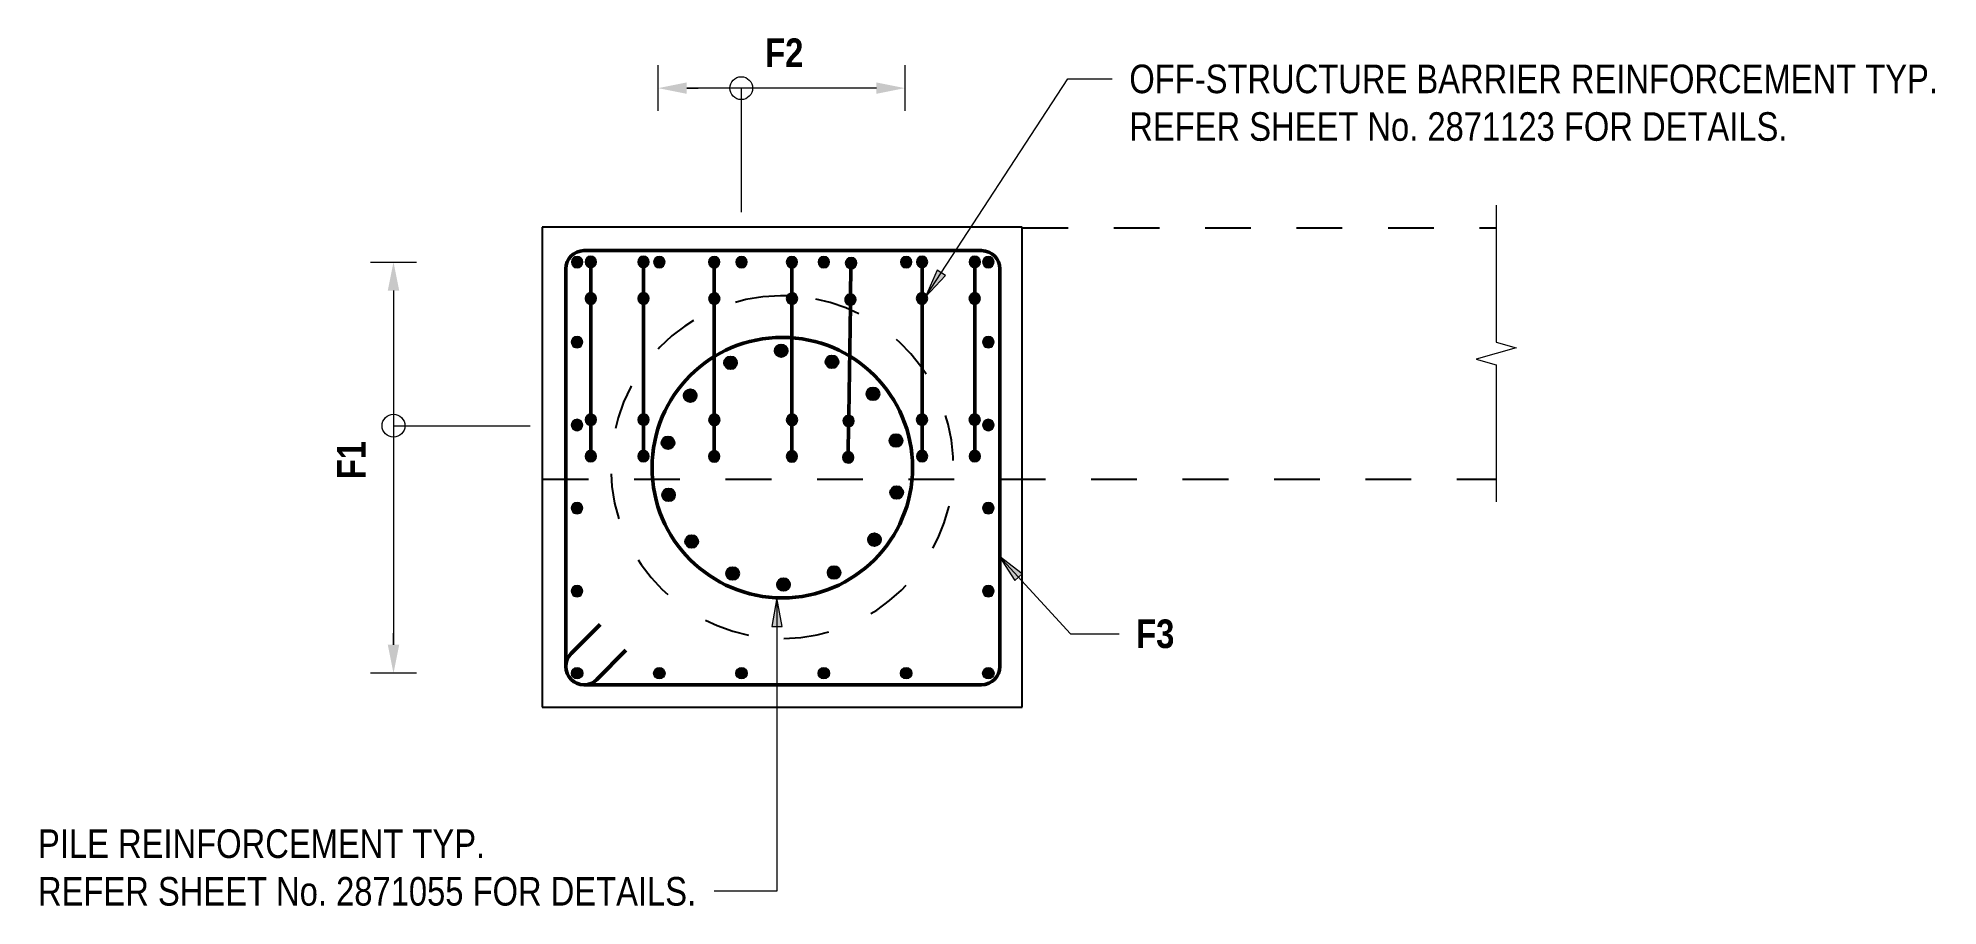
# Model space of a CAD drawing. Header units: metres. Extents: x 0 to 14, y 3 to 1738.
# Drawn here: x 5.252 to 9.41, y 1735.702 to 1737.602 of the extents above.
import ezdxf

# ---------------------------------------------------------------- set-up
doc = ezdxf.new("R2010")
doc.units = ezdxf.units.M
doc.linetypes.add('Hidden2_RSG', pattern=[0.0037, 0.0025, -0.0012])
doc.linetypes.add('JacobsDash', pattern=[0.0045, 0.003, -0.0015])
for name, color, linetype, lineweight in [('D-BDGE', 7, 'Continuous', 13), ('D-BDGE-FNDN-LINES-18-HID', 7, 'JacobsDash', 18), ('D-BDGE-FNDN-PILE-CAP', 7, 'Continuous', 50), ('D-BDGE-LINE', 7, 'Continuous', 9), ('D-ENHA-GEN-LINE', 7, 'Continuous', 9), ('D-ENHA-TEXT', 7, 'Continuous', 9)]:
    doc.layers.add(name, color=color, linetype=linetype, lineweight=lineweight)
doc.styles.add('Arial Narrow_3', font='ARIALN.TTF', dxfattribs={"height": 0.0625})
doc.styles.add('Arial Narrow_B', font='ARIALNB.TTF', dxfattribs={"height": 0.0625})

msp = doc.modelspace()

# ---------------------------------------------------------------- texts
at = {"layer": 'D-ENHA-TEXT', "char_height": 0.0625, "attachment_point": 1, "bg_fill": 3, "box_fill_scale": 1, "bg_fill_color": 256, "bg_fill_transparency": 0}
for s, insert, style in [('F2', (6.8435, 1737.6012), 'Arial Narrow_B'), ('OFF-STRUCTURE BARRIER REINFORCEMENT TYP.', (7.6403, 1737.5439), 'Arial Narrow_3'), ('REFER SHEET No. 2871123 FOR DETAILS.', (7.6403, 1737.4397), 'Arial Narrow_3'), ('F3', (7.6553, 1736.3296), 'Arial Narrow_B'), ('PILE REINFORCEMENT TYP.', (5.2523, 1735.8701), 'Arial Narrow_3'), ('REFER SHEET No. 2871055 FOR DETAILS.', (5.2523, 1735.7659), 'Arial Narrow_3')]:
    msp.add_mtext(s, dxfattribs=dict(at, insert=insert, style=style))
at = {"layer": 'D-ENHA-TEXT', "insert": (5.9066, 1736.6366), "char_height": 0.0625, "attachment_point": 1, "rotation": 90, "style": 'Arial Narrow_B', "bg_fill": 3, "box_fill_scale": 1, "bg_fill_color": 256, "bg_fill_transparency": 0}
msp.add_mtext('F1', dxfattribs=at)

# ---------------------------------------------------------------- blocks, each defined once
blk = doc.blocks.new('SC_DET_BREAK LINE - Std Break-6333926-DRG-2871085 - SECTION 1')
at = {"layer": 'D-BDGE-LINE', "color": 252, "lineweight": 13, "true_color": 0x888888}
for p, q in [((415.1693, 1737.2366), (415.1693, 1736.9367)), ((415.2131, 1736.9242), (415.1256, 1736.8992)), ((415.1693, 1736.9367), (415.2131, 1736.9242)), ((415.1256, 1736.8992), (415.1693, 1736.8867)), ((415.1693, 1736.8867), (415.1693, 1736.5868))]:
    blk.add_line(p, q, dxfattribs=at)
blk = doc.blocks.new('Repeating Detail - Reo Dot_Scale 25_Section-1695670-DRG-2871085 - SECTION 1')
at = {"layer": 'D-BDGE-LINE'}
for points in [[(413.1581, 1737.0992), (413.1614, 1737.0997), (413.1644, 1737.1009), (413.167, 1737.1029), (413.169, 1737.1055), (413.1702, 1737.1085), (413.1706, 1737.1117), (413.1702, 1737.115), (413.169, 1737.118), (413.167, 1737.1206), (413.1644, 1737.1226), (413.1614, 1737.1238), (413.1581, 1737.1242), (413.1549, 1737.1238), (413.1519, 1737.1226), (413.1493, 1737.1206), (413.1473, 1737.118), (413.1461, 1737.115), (413.1456, 1737.1117), (413.1461, 1737.1085), (413.1473, 1737.1055), (413.1493, 1737.1029), (413.1519, 1737.1009), (413.1549, 1737.0997)], [(413.3381, 1737.0992), (413.3414, 1737.0997), (413.3444, 1737.1009), (413.347, 1737.1029), (413.349, 1737.1055), (413.3502, 1737.1085), (413.3506, 1737.1117), (413.3502, 1737.115), (413.349, 1737.118), (413.347, 1737.1206), (413.3444, 1737.1226), (413.3414, 1737.1238), (413.3381, 1737.1242), (413.3349, 1737.1238), (413.3319, 1737.1226), (413.3293, 1737.1206), (413.3273, 1737.118), (413.3261, 1737.115), (413.3256, 1737.1117), (413.3261, 1737.1085), (413.3273, 1737.1055), (413.3293, 1737.1029), (413.3319, 1737.1009), (413.3349, 1737.0997)], [(413.5181, 1737.0992), (413.5214, 1737.0997), (413.5244, 1737.1009), (413.527, 1737.1029), (413.529, 1737.1055), (413.5302, 1737.1085), (413.5306, 1737.1117), (413.5302, 1737.115), (413.529, 1737.118), (413.527, 1737.1206), (413.5244, 1737.1226), (413.5214, 1737.1238), (413.5181, 1737.1242), (413.5149, 1737.1238), (413.5119, 1737.1226), (413.5093, 1737.1206), (413.5073, 1737.118), (413.5061, 1737.115), (413.5056, 1737.1117), (413.5061, 1737.1085), (413.5073, 1737.1055), (413.5093, 1737.1029), (413.5119, 1737.1009), (413.5149, 1737.0997)], [(413.6981, 1737.0992), (413.7014, 1737.0997), (413.7044, 1737.1009), (413.707, 1737.1029), (413.709, 1737.1055), (413.7102, 1737.1085), (413.7106, 1737.1117), (413.7102, 1737.115), (413.709, 1737.118), (413.707, 1737.1206), (413.7044, 1737.1226), (413.7014, 1737.1238), (413.6981, 1737.1242), (413.6949, 1737.1238), (413.6919, 1737.1226), (413.6893, 1737.1206), (413.6873, 1737.118), (413.6861, 1737.115), (413.6856, 1737.1117), (413.6861, 1737.1085), (413.6873, 1737.1055), (413.6893, 1737.1029), (413.6919, 1737.1009), (413.6949, 1737.0997)], [(413.8781, 1737.0992), (413.8814, 1737.0997), (413.8844, 1737.1009), (413.887, 1737.1029), (413.889, 1737.1055), (413.8902, 1737.1085), (413.8906, 1737.1117), (413.8902, 1737.115), (413.889, 1737.118), (413.887, 1737.1206), (413.8844, 1737.1226), (413.8814, 1737.1238), (413.8781, 1737.1242), (413.8749, 1737.1238), (413.8719, 1737.1226), (413.8693, 1737.1206), (413.8673, 1737.118), (413.8661, 1737.115), (413.8656, 1737.1117), (413.8661, 1737.1085), (413.8673, 1737.1055), (413.8693, 1737.1029), (413.8719, 1737.1009), (413.8749, 1737.0997)], [(414.0581, 1737.0992), (414.0614, 1737.0997), (414.0644, 1737.1009), (414.067, 1737.1029), (414.069, 1737.1055), (414.0702, 1737.1085), (414.0706, 1737.1117), (414.0702, 1737.115), (414.069, 1737.118), (414.067, 1737.1206), (414.0644, 1737.1226), (414.0614, 1737.1238), (414.0581, 1737.1242), (414.0549, 1737.1238), (414.0519, 1737.1226), (414.0493, 1737.1206), (414.0473, 1737.118), (414.0461, 1737.115), (414.0456, 1737.1117), (414.0461, 1737.1085), (414.0473, 1737.1055), (414.0493, 1737.1029), (414.0519, 1737.1009), (414.0549, 1737.0997)]]:
    blk.add_hatch(color=256, dxfattribs=at).paths.add_polyline_path(points)
for centre, start, end in [((413.1581, 1737.1117), 90, 270), ((413.1581, 1737.1117), 270, 90), ((413.3381, 1737.1117), 90, 270), ((413.3381, 1737.1117), 270, 90), ((413.5181, 1737.1117), 90, 270), ((413.5181, 1737.1117), 270, 90), ((413.6981, 1737.1117), 90, 270), ((413.6981, 1737.1117), 270, 90), ((413.8781, 1737.1117), 90, 270), ((413.8781, 1737.1117), 270, 90), ((414.0581, 1737.1117), 90, 270), ((414.0581, 1737.1117), 270, 90)]:
    blk.add_arc(centre, 0.0125, start, end, dxfattribs=at)
blk = doc.blocks.new('Repeating Detail - Reo Dot_Scale 25_Section-V3-DRG-2871085 - SECTION 1')
at = {"layer": 'D-BDGE-LINE'}
h = blk.add_hatch(color=256, dxfattribs=at)
h.paths.add_polyline_path([(413.17, 1736.9335), (413.17, 1736.9335), (413.1692, 1736.9321)])
h.paths.add_polyline_path([(413.158, 1736.9242), (413.1612, 1736.9247), (413.1642, 1736.9259), (413.1668, 1736.9279), (413.1688, 1736.9305), (413.17, 1736.9335), (413.1705, 1736.9367), (413.17, 1736.94), (413.1688, 1736.943), (413.1668, 1736.9456), (413.1642, 1736.9476), (413.1612, 1736.9488), (413.158, 1736.9492), (413.1547, 1736.9488), (413.1517, 1736.9476), (413.1491, 1736.9456), (413.1471, 1736.943), (413.1459, 1736.94), (413.1455, 1736.9367), (413.1459, 1736.9335), (413.1471, 1736.9305), (413.1491, 1736.9279), (413.1517, 1736.9259), (413.1547, 1736.9247), (413.158, 1736.9242)])
h = blk.add_hatch(color=256, dxfattribs=at)
h.paths.add_polyline_path([(413.17, 1736.7518), (413.17, 1736.7518), (413.1692, 1736.7504)])
h.paths.add_polyline_path([(413.158, 1736.7426), (413.1612, 1736.743), (413.1642, 1736.7442), (413.1668, 1736.7462), (413.1688, 1736.7488), (413.17, 1736.7518), (413.1705, 1736.7551), (413.17, 1736.7583), (413.1688, 1736.7613), (413.1668, 1736.7639), (413.1642, 1736.7659), (413.1612, 1736.7671), (413.158, 1736.7676), (413.1547, 1736.7671), (413.1517, 1736.7659), (413.1491, 1736.7639), (413.1471, 1736.7613), (413.1459, 1736.7583), (413.1459, 1736.7583), (413.1455, 1736.7551), (413.1459, 1736.7518), (413.1471, 1736.7488), (413.1491, 1736.7462), (413.1517, 1736.7442), (413.1547, 1736.743), (413.158, 1736.7426)])
h = blk.add_hatch(color=256, dxfattribs=at)
h.paths.add_polyline_path([(413.17, 1736.5702), (413.17, 1736.5702), (413.1692, 1736.5687)])
h.paths.add_polyline_path([(413.158, 1736.5609), (413.1612, 1736.5613), (413.1642, 1736.5626), (413.1668, 1736.5646), (413.1688, 1736.5671), (413.17, 1736.5702), (413.1705, 1736.5734), (413.17, 1736.5766), (413.1688, 1736.5796), (413.1668, 1736.5822), (413.1642, 1736.5842), (413.1612, 1736.5855), (413.158, 1736.5859), (413.1547, 1736.5855), (413.1517, 1736.5842), (413.1491, 1736.5822), (413.1471, 1736.5796), (413.1459, 1736.5766), (413.1455, 1736.5734), (413.1459, 1736.5702), (413.1471, 1736.5671), (413.1491, 1736.5646), (413.1517, 1736.5626), (413.1547, 1736.5613), (413.158, 1736.5609)])
h = blk.add_hatch(color=256, dxfattribs=at)
h.paths.add_polyline_path([(413.1701, 1736.3885), (413.1701, 1736.3885), (413.1692, 1736.3871)])
h.paths.add_polyline_path([(413.158, 1736.3792), (413.1612, 1736.3797), (413.1642, 1736.3809), (413.1668, 1736.3829), (413.1688, 1736.3855), (413.1701, 1736.3885), (413.1705, 1736.3917), (413.1701, 1736.395), (413.1688, 1736.398), (413.1668, 1736.4006), (413.1642, 1736.4026), (413.1612, 1736.4038), (413.158, 1736.4042), (413.1547, 1736.4038), (413.1517, 1736.4026), (413.1491, 1736.4006), (413.1472, 1736.398), (413.1459, 1736.395), (413.1455, 1736.3917), (413.1459, 1736.3885), (413.1472, 1736.3855), (413.1491, 1736.3829), (413.1517, 1736.3809), (413.1547, 1736.3797), (413.158, 1736.3792)])
for centre, start, end in [((413.158, 1736.9367), 0.0027, 180.0027), ((413.158, 1736.9367), 180.0027, 0.0027), ((413.158, 1736.7551), 0.0027, 180.0027), ((413.158, 1736.7551), 180.0027, 0.0027), ((413.158, 1736.5734), 0.0027, 180.0027), ((413.158, 1736.5734), 180.0027, 0.0027), ((413.158, 1736.3917), 0.0027, 180.0027), ((413.158, 1736.3917), 180.0027, 0.0027)]:
    blk.add_arc(centre, 0.0125, start, end, dxfattribs=at)
blk = doc.blocks.new('Repeating Detail - Reo Dot_Scale 25_Section-V4-DRG-2871085 - SECTION 1')
at = {"layer": 'D-BDGE-LINE'}
h = blk.add_hatch(color=256, dxfattribs=at)
h.paths.add_polyline_path([(414.07, 1736.9335), (414.07, 1736.9335), (414.0692, 1736.9321)])
h.paths.add_polyline_path([(414.058, 1736.9242), (414.0612, 1736.9247), (414.0642, 1736.9259), (414.0668, 1736.9279), (414.0688, 1736.9305), (414.07, 1736.9335), (414.0705, 1736.9367), (414.07, 1736.94), (414.0688, 1736.943), (414.0668, 1736.9456), (414.0642, 1736.9476), (414.0612, 1736.9488), (414.058, 1736.9492), (414.0547, 1736.9488), (414.0517, 1736.9476), (414.0491, 1736.9456), (414.0471, 1736.943), (414.0459, 1736.94), (414.0455, 1736.9367), (414.0459, 1736.9335), (414.0471, 1736.9305), (414.0491, 1736.9279), (414.0517, 1736.9259), (414.0547, 1736.9247), (414.058, 1736.9242)])
h = blk.add_hatch(color=256, dxfattribs=at)
h.paths.add_polyline_path([(414.07, 1736.7518), (414.07, 1736.7518), (414.0692, 1736.7504)])
h.paths.add_polyline_path([(414.058, 1736.7426), (414.0612, 1736.743), (414.0642, 1736.7442), (414.0668, 1736.7462), (414.0688, 1736.7488), (414.07, 1736.7518), (414.0705, 1736.7551), (414.07, 1736.7583), (414.0688, 1736.7613), (414.0668, 1736.7639), (414.0642, 1736.7659), (414.0612, 1736.7671), (414.058, 1736.7676), (414.0547, 1736.7671), (414.0517, 1736.7659), (414.0491, 1736.7639), (414.0471, 1736.7613), (414.0459, 1736.7583), (414.0455, 1736.7551), (414.0459, 1736.7518), (414.0471, 1736.7488), (414.0491, 1736.7462), (414.0517, 1736.7442), (414.0547, 1736.743), (414.058, 1736.7426)])
h = blk.add_hatch(color=256, dxfattribs=at)
h.paths.add_polyline_path([(414.07, 1736.5702), (414.07, 1736.5702), (414.0692, 1736.5687)])
h.paths.add_polyline_path([(414.058, 1736.5609), (414.0612, 1736.5613), (414.0642, 1736.5626), (414.0668, 1736.5646), (414.0688, 1736.5671), (414.07, 1736.5702), (414.0705, 1736.5734), (414.07, 1736.5766), (414.0688, 1736.5796), (414.0668, 1736.5822), (414.0642, 1736.5842), (414.0612, 1736.5855), (414.058, 1736.5859), (414.0547, 1736.5855), (414.0517, 1736.5842), (414.0491, 1736.5822), (414.0471, 1736.5796), (414.0459, 1736.5766), (414.0456, 1736.5723), (414.0459, 1736.5702), (414.0471, 1736.5671), (414.0491, 1736.5646), (414.0517, 1736.5626), (414.0547, 1736.5613), (414.058, 1736.5609)])
h = blk.add_hatch(color=256, dxfattribs=at)
h.paths.add_polyline_path([(414.0701, 1736.3885), (414.0701, 1736.3885), (414.0692, 1736.3871)])
h.paths.add_polyline_path([(414.058, 1736.3792), (414.0612, 1736.3797), (414.0642, 1736.3809), (414.0668, 1736.3829), (414.0688, 1736.3855), (414.0701, 1736.3885), (414.0705, 1736.3917), (414.0701, 1736.395), (414.0688, 1736.398), (414.0668, 1736.4006), (414.0642, 1736.4026), (414.0612, 1736.4038), (414.058, 1736.4042), (414.0547, 1736.4038), (414.0517, 1736.4026), (414.0491, 1736.4006), (414.0472, 1736.398), (414.0459, 1736.395), (414.0456, 1736.3907), (414.0459, 1736.3885), (414.0472, 1736.3855), (414.0491, 1736.3829), (414.0517, 1736.3809), (414.0547, 1736.3797), (414.058, 1736.3792)])
for centre, start, end in [((414.058, 1736.9367), 0.0027, 180.0027), ((414.058, 1736.9367), 180.0027, 0.0027), ((414.058, 1736.7551), 0.0027, 180.0027), ((414.058, 1736.7551), 180.0027, 0.0027), ((414.058, 1736.5734), 0.0027, 180.0027), ((414.058, 1736.5734), 180.0027, 0.0027), ((414.058, 1736.3917), 0.0027, 180.0027), ((414.058, 1736.3917), 180.0027, 0.0027)]:
    blk.add_arc(centre, 0.0125, start, end, dxfattribs=at)
blk = doc.blocks.new('CS_DET_Rebar Combined - Multiple Bar-6304089-DRG-2871085 - SECTION 1')
at = {"layer": 'D-BDGE-LINE', "true_color": 0xc7c7c7}
for points in [[(413.3033, 1737.0996), (413.3065, 1737.1), (413.3096, 1737.1013), (413.3121, 1737.1033), (413.3144, 1737.1064), (413.3154, 1737.1089), (413.3158, 1737.1121), (413.3154, 1737.1153), (413.3136, 1737.1191), (413.3121, 1737.1209), (413.3096, 1737.1229), (413.3065, 1737.1242), (413.3033, 1737.1246), (413.2992, 1737.1238), (413.2971, 1737.1229), (413.2942, 1737.1206), (413.2925, 1737.1183), (413.2912, 1737.1153), (413.2908, 1737.1121), (413.2912, 1737.1089), (413.2925, 1737.1058), (413.2945, 1737.1033), (413.2971, 1737.1013), (413.3001, 1737.1)], [(413.3033, 1736.6743), (413.3065, 1736.6747), (413.3096, 1736.676), (413.3121, 1736.678), (413.3141, 1736.6806), (413.3154, 1736.6836), (413.3158, 1736.6868), (413.3154, 1736.69), (413.3141, 1736.6931), (413.3121, 1736.6956), (413.3096, 1736.6976), (413.3065, 1736.6989), (413.3033, 1736.6993), (413.3001, 1736.6989), (413.2971, 1736.6976), (413.2945, 1736.6956), (413.2925, 1736.6931), (413.2912, 1736.69), (413.2908, 1736.6868), (413.2912, 1736.6836), (413.2925, 1736.6806), (413.2945, 1736.678), (413.2971, 1736.676), (413.3001, 1736.6747)]]:
    blk.add_hatch(color=9, dxfattribs=at).paths.add_polyline_path(points)
at = {"layer": 'D-BDGE-LINE', "color": 252, "lineweight": 50, "true_color": 0x888888}
for p, q in [((413.3033, 1737.0996), (413.3033, 1737.0446)), ((413.3033, 1737.0197), (413.3033, 1736.7793)), ((413.3033, 1736.7543), (413.3033, 1736.6993))]:
    blk.add_line(p, q, dxfattribs=at)
at = {"layer": 'D-BDGE-LINE', "color": 252, "true_color": 0x888888}
for centre, start, end in [((413.3033, 1737.1121), 90, 270), ((413.3033, 1737.1121), 270, 90), ((413.3033, 1736.6868), 90, 270), ((413.3033, 1736.6868), 270, 90)]:
    blk.add_arc(centre, 0.0125, start, end, dxfattribs=at)
blk = doc.blocks.new('Repeating Detail - Reo Dot_Scale 25_Section-V5-DRG-2871085 - SECTION 1')
at = {"layer": 'D-BDGE-LINE', "true_color": 0xc7c7c7}
blk.add_hatch(color=9, dxfattribs=at).paths.add_polyline_path([(413.3035, 1737.0196), (413.3068, 1737.0201), (413.3098, 1737.0213), (413.3124, 1737.0234), (413.3143, 1737.026), (413.3155, 1737.029), (413.316, 1737.0322), (413.3155, 1737.0355), (413.3142, 1737.0385), (413.3122, 1737.041), (413.3096, 1737.043), (413.3066, 1737.0442), (413.3034, 1737.0446), (413.3001, 1737.0442), (413.2971, 1737.0429), (413.2945, 1737.0409), (413.2926, 1737.0383), (413.2914, 1737.0353), (413.291, 1737.0316), (413.2914, 1737.0288), (413.2927, 1737.0258), (413.2947, 1737.0232), (413.2973, 1737.0213), (413.3003, 1737.02)])
at = {"layer": 'D-BDGE-LINE', "color": 252, "true_color": 0x888888}
for start, end in [(90.4275, 270.4275), (270.4275, 90.4275)]:
    blk.add_arc((413.3035, 1737.0321), 0.0125, start, end, dxfattribs=at)
blk = doc.blocks.new('Repeating Detail - Reo Dot_Scale 25_Section-V6-DRG-2871085 - SECTION 1')
at = {"layer": 'D-BDGE-LINE', "true_color": 0xc7c7c7}
blk.add_hatch(color=9, dxfattribs=at).paths.add_polyline_path([(413.3035, 1736.7543), (413.3068, 1736.7548), (413.3098, 1736.756), (413.3124, 1736.758), (413.3144, 1736.7608), (413.3155, 1736.7637), (413.316, 1736.7669), (413.3155, 1736.7701), (413.3142, 1736.7731), (413.3122, 1736.7757), (413.3096, 1736.7777), (413.3066, 1736.7789), (413.3034, 1736.7793), (413.3001, 1736.7789), (413.2971, 1736.7776), (413.2945, 1736.7756), (413.2926, 1736.773), (413.2913, 1736.7694), (413.291, 1736.7667), (413.2914, 1736.7635), (413.2927, 1736.7605), (413.2947, 1736.7579), (413.2973, 1736.7559), (413.3003, 1736.7547)])
at = {"layer": 'D-BDGE-LINE', "color": 252, "true_color": 0x888888}
for start, end in [(90.4275, 270.4275), (270.4275, 90.4275)]:
    blk.add_arc((413.3035, 1736.7668), 0.0125, start, end, dxfattribs=at)
blk = doc.blocks.new('CS_DET_Rebar Combined - Multiple Bar-V7-DRG-2871085 - SECTION 1')
at = {"layer": 'D-BDGE-LINE', "true_color": 0xc7c7c7}
for points in [[(413.188, 1737.0996), (413.1912, 1737.1), (413.1942, 1737.1013), (413.1968, 1737.1033), (413.1988, 1737.1059), (413.2, 1737.1089), (413.2005, 1737.1121), (413.2, 1737.1153), (413.1982, 1737.1191), (413.1968, 1737.1209), (413.1942, 1737.1229), (413.1912, 1737.1242), (413.188, 1737.1246), (413.1838, 1737.1238), (413.1817, 1737.1229), (413.1788, 1737.1206), (413.177, 1737.118), (413.1758, 1737.1147), (413.1755, 1737.1117), (413.1759, 1737.1089), (413.1771, 1737.1059), (413.1791, 1737.1033), (413.1817, 1737.1013), (413.1847, 1737.1)], [(413.188, 1736.6743), (413.1912, 1736.6747), (413.1942, 1736.676), (413.1968, 1736.678), (413.1988, 1736.6806), (413.2, 1736.6836), (413.2005, 1736.6868), (413.2, 1736.69), (413.1988, 1736.6931), (413.1968, 1736.6957), (413.1942, 1736.6976), (413.1912, 1736.6989), (413.188, 1736.6993), (413.1847, 1736.6989), (413.1814, 1736.6974), (413.1791, 1736.6957), (413.1771, 1736.6931), (413.1759, 1736.69), (413.1755, 1736.6868), (413.1759, 1736.6836), (413.1771, 1736.6806), (413.1791, 1736.678), (413.1817, 1736.676), (413.1847, 1736.6747)]]:
    blk.add_hatch(color=9, dxfattribs=at).paths.add_polyline_path(points)
at = {"layer": 'D-BDGE-LINE', "color": 252, "lineweight": 50, "true_color": 0x888888}
for p, q in [((413.188, 1737.0996), (413.188, 1737.0446)), ((413.188, 1737.0197), (413.188, 1736.7793)), ((413.188, 1736.7543), (413.188, 1736.6993))]:
    blk.add_line(p, q, dxfattribs=at)
at = {"layer": 'D-BDGE-LINE', "color": 252, "true_color": 0x888888}
for centre, start, end in [((413.188, 1737.1121), 90, 270), ((413.188, 1737.1121), 270, 90), ((413.188, 1736.6868), 90, 270), ((413.188, 1736.6868), 270, 90)]:
    blk.add_arc(centre, 0.0125, start, end, dxfattribs=at)
blk = doc.blocks.new('Repeating Detail - Reo Dot_Scale 25_Section-V8-DRG-2871085 - SECTION 1')
at = {"layer": 'D-BDGE-LINE', "true_color": 0xc7c7c7}
blk.add_hatch(color=9, dxfattribs=at).paths.add_polyline_path([(413.1882, 1737.0196), (413.1914, 1737.0201), (413.1944, 1737.0214), (413.197, 1737.0234), (413.199, 1737.026), (413.2002, 1737.029), (413.2005, 1737.0332), (413.2, 1737.0357), (413.1988, 1737.0386), (413.1969, 1737.041), (413.1943, 1737.043), (413.1912, 1737.0442), (413.188, 1737.0446), (413.1847, 1737.0442), (413.1814, 1737.0427), (413.1792, 1737.0409), (413.1772, 1737.0383), (413.176, 1737.0353), (413.1756, 1737.0316), (413.176, 1737.0288), (413.1773, 1737.0258), (413.1793, 1737.0232), (413.1819, 1737.0213), (413.1849, 1737.02), (413.1872, 1737.0198)])
at = {"layer": 'D-BDGE-LINE', "color": 252, "true_color": 0x888888}
for start, end in [(90.4275, 270.4275), (270.4275, 90.4275)]:
    blk.add_arc((413.1881, 1737.0321), 0.0125, start, end, dxfattribs=at)
blk = doc.blocks.new('Repeating Detail - Reo Dot_Scale 25_Section-V9-DRG-2871085 - SECTION 1')
at = {"layer": 'D-BDGE-LINE', "true_color": 0xc7c7c7}
blk.add_hatch(color=9, dxfattribs=at).paths.add_polyline_path([(413.1882, 1736.7543), (413.1914, 1736.7548), (413.1944, 1736.756), (413.197, 1736.758), (413.199, 1736.7606), (413.2002, 1736.7637), (413.2006, 1736.7669), (413.2001, 1736.7701), (413.1989, 1736.7731), (413.1969, 1736.7757), (413.1943, 1736.7777), (413.1912, 1736.7789), (413.188, 1736.7793), (413.1848, 1736.7789), (413.1818, 1736.7776), (413.1792, 1736.7756), (413.1772, 1736.773), (413.1759, 1736.7694), (413.1757, 1736.7659), (413.176, 1736.7635), (413.1773, 1736.7605), (413.1793, 1736.7579), (413.1819, 1736.7559), (413.1849, 1736.7547)])
at = {"layer": 'D-BDGE-LINE', "color": 252, "true_color": 0x888888}
for start, end in [(90.4275, 270.4275), (270.4275, 90.4275)]:
    blk.add_arc((413.1881, 1736.7668), 0.0125, start, end, dxfattribs=at)
blk = doc.blocks.new('CS_DET_Rebar Combined - Multiple Bar-6304975-DRG-2871085 - SECTION 1')
at = {"layer": 'D-BDGE-LINE', "true_color": 0xc7c7c7}
for points in [[(414.0283, 1737.0996), (414.0316, 1737.1), (414.0346, 1737.1013), (414.0372, 1737.1033), (414.0391, 1737.1059), (414.0404, 1737.1089), (414.0408, 1737.1121), (414.0404, 1737.1153), (414.0386, 1737.1191), (414.0372, 1737.1209), (414.0346, 1737.1229), (414.0316, 1737.1242), (414.0283, 1737.1246), (414.0242, 1737.1238), (414.0221, 1737.1229), (414.0192, 1737.1206), (414.0175, 1737.1184), (414.0162, 1737.1153), (414.0158, 1737.1121), (414.0162, 1737.1089), (414.0175, 1737.1059), (414.0195, 1737.1033), (414.0221, 1737.1013), (414.0251, 1737.1)], [(414.0283, 1736.6743), (414.0316, 1736.6747), (414.0346, 1736.676), (414.0372, 1736.678), (414.0391, 1736.6806), (414.0404, 1736.6836), (414.0408, 1736.6868), (414.0404, 1736.69), (414.0391, 1736.6931), (414.0372, 1736.6957), (414.0346, 1736.6976), (414.0316, 1736.6989), (414.0283, 1736.6993), (414.0251, 1736.6989), (414.0221, 1736.6976), (414.0195, 1736.6957), (414.0175, 1736.6931), (414.0162, 1736.69), (414.0158, 1736.6868), (414.0162, 1736.6836), (414.0175, 1736.6806), (414.0195, 1736.678), (414.0221, 1736.676), (414.0251, 1736.6747)]]:
    blk.add_hatch(color=9, dxfattribs=at).paths.add_polyline_path(points)
at = {"layer": 'D-BDGE-LINE', "color": 252, "lineweight": 50, "true_color": 0x888888}
for p, q in [((414.0283, 1737.0996), (414.0283, 1737.0446)), ((414.0283, 1737.0197), (414.0283, 1736.7793)), ((414.0283, 1736.7543), (414.0283, 1736.6993))]:
    blk.add_line(p, q, dxfattribs=at)
at = {"layer": 'D-BDGE-LINE', "color": 252, "true_color": 0x888888}
for centre, start, end in [((414.0283, 1737.1121), 90, 270), ((414.0283, 1737.1121), 270, 90), ((414.0283, 1736.6868), 90, 270), ((414.0283, 1736.6868), 270, 90)]:
    blk.add_arc(centre, 0.0125, start, end, dxfattribs=at)
blk = doc.blocks.new('Repeating Detail - Reo Dot_Scale 25_Section-V10-DRG-2871085 - SECTION 1')
at = {"layer": 'D-BDGE-LINE', "true_color": 0xc7c7c7}
blk.add_hatch(color=9, dxfattribs=at).paths.add_polyline_path([(414.0281, 1737.0196), (414.0313, 1737.02), (414.0344, 1737.0213), (414.037, 1737.0232), (414.039, 1737.0258), (414.0402, 1737.0288), (414.0407, 1737.032), (414.0403, 1737.0353), (414.0391, 1737.0383), (414.0371, 1737.0409), (414.0345, 1737.0429), (414.0312, 1737.0442), (414.0283, 1737.0446), (414.0249, 1737.0442), (414.022, 1737.043), (414.0194, 1737.041), (414.0174, 1737.0385), (414.0161, 1737.0355), (414.0158, 1737.0316), (414.0161, 1737.029), (414.0174, 1737.0258), (414.0194, 1737.0233), (414.0221, 1737.0213), (414.0252, 1737.02)])
at = {"layer": 'D-BDGE-LINE', "color": 252, "true_color": 0x888888}
for start, end in [(89.5725, 269.5725), (269.5725, 89.5725)]:
    blk.add_arc((414.0282, 1737.0321), 0.0125, start, end, dxfattribs=at)
blk = doc.blocks.new('Repeating Detail - Reo Dot_Scale 25_Section-V11-DRG-2871085 - SECTION 1')
at = {"layer": 'D-BDGE-LINE', "true_color": 0xc7c7c7}
blk.add_hatch(color=9, dxfattribs=at).paths.add_polyline_path([(414.0281, 1736.7543), (414.0313, 1736.7547), (414.0344, 1736.7559), (414.0373, 1736.7583), (414.0391, 1736.7607), (414.0402, 1736.7635), (414.0407, 1736.7667), (414.0403, 1736.77), (414.0391, 1736.773), (414.0371, 1736.7756), (414.0345, 1736.7776), (414.0312, 1736.7789), (414.0283, 1736.7793), (414.0249, 1736.7789), (414.022, 1736.7777), (414.0194, 1736.7757), (414.0174, 1736.7731), (414.016, 1736.7694), (414.0157, 1736.7667), (414.0162, 1736.7635), (414.0174, 1736.7605), (414.0194, 1736.7579), (414.0221, 1736.7559), (414.0252, 1736.7547)])
at = {"layer": 'D-BDGE-LINE', "color": 252, "true_color": 0x888888}
for start, end in [(89.5725, 269.5725), (269.5725, 89.5725)]:
    blk.add_arc((414.0282, 1736.7668), 0.0125, start, end, dxfattribs=at)
blk = doc.blocks.new('CS_DET_Rebar Combined - Multiple Bar-V12-DRG-2871085 - SECTION 1')
at = {"layer": 'D-BDGE-LINE', "true_color": 0xc7c7c7}
for points in [[(413.913, 1737.0996), (413.9162, 1737.1), (413.9192, 1737.1013), (413.9218, 1737.1033), (413.9238, 1737.1058), (413.925, 1737.1089), (413.9255, 1737.1121), (413.925, 1737.1153), (413.9232, 1737.1191), (413.9218, 1737.1209), (413.9192, 1737.1229), (413.9161, 1737.1242), (413.913, 1737.1246), (413.9088, 1737.1238), (413.9067, 1737.1229), (413.9038, 1737.1206), (413.902, 1737.118), (413.9008, 1737.1144), (413.9005, 1737.1117), (413.9009, 1737.1089), (413.9021, 1737.1058), (413.9041, 1737.1033), (413.9076, 1737.1009), (413.9097, 1737.1), (413.9127, 1737.0996)], [(413.913, 1736.6743), (413.9162, 1736.6747), (413.9192, 1736.676), (413.9218, 1736.678), (413.9238, 1736.6806), (413.925, 1736.6836), (413.9255, 1736.6868), (413.925, 1736.69), (413.9238, 1736.6931), (413.9218, 1736.6956), (413.9192, 1736.6976), (413.9162, 1736.6989), (413.9127, 1736.6993), (413.9097, 1736.6989), (413.9067, 1736.6976), (413.9041, 1736.6956), (413.9021, 1736.6931), (413.9009, 1736.69), (413.9005, 1736.6868), (413.9009, 1736.6836), (413.9021, 1736.6806), (413.9041, 1736.678), (413.9067, 1736.676), (413.9097, 1736.6747), (413.9127, 1736.6743)]]:
    blk.add_hatch(color=9, dxfattribs=at).paths.add_polyline_path(points)
at = {"layer": 'D-BDGE-LINE', "color": 252, "lineweight": 50, "true_color": 0x888888}
for p, q in [((413.913, 1737.0996), (413.913, 1737.0446)), ((413.913, 1737.0197), (413.913, 1736.7793)), ((413.913, 1736.7543), (413.913, 1736.6993))]:
    blk.add_line(p, q, dxfattribs=at)
at = {"layer": 'D-BDGE-LINE', "color": 252, "true_color": 0x888888}
for centre, start, end in [((413.913, 1737.1121), 90, 270), ((413.913, 1737.1121), 270, 90), ((413.913, 1736.6868), 90, 270), ((413.913, 1736.6868), 270, 90)]:
    blk.add_arc(centre, 0.0125, start, end, dxfattribs=at)
blk = doc.blocks.new('Repeating Detail - Reo Dot_Scale 25_Section-V13-DRG-2871085 - SECTION 1')
at = {"layer": 'D-BDGE-LINE', "true_color": 0xc7c7c7}
blk.add_hatch(color=9, dxfattribs=at).paths.add_polyline_path([(413.9127, 1737.0196), (413.9161, 1737.0201), (413.9191, 1737.0214), (413.9216, 1737.0232), (413.9236, 1737.0258), (413.9249, 1737.0288), (413.9253, 1737.032), (413.9249, 1737.0353), (413.9237, 1737.0383), (413.9217, 1737.0409), (413.9192, 1737.0429), (413.9158, 1737.0442), (413.9127, 1737.0446), (413.9096, 1737.0442), (413.9067, 1737.043), (413.904, 1737.041), (413.902, 1737.0385), (413.9008, 1737.0355), (413.9004, 1737.0316), (413.9007, 1737.029), (413.9021, 1737.0258), (413.904, 1737.0233), (413.9067, 1737.0213), (413.9098, 1737.02), (413.9127, 1737.0196)])
at = {"layer": 'D-BDGE-LINE', "color": 252, "true_color": 0x888888}
for start, end in [(89.5725, 269.5725), (269.5725, 89.5725)]:
    blk.add_arc((413.9128, 1737.0321), 0.0125, start, end, dxfattribs=at)
blk = doc.blocks.new('Repeating Detail - Reo Dot_Scale 25_Section-V14-DRG-2871085 - SECTION 1')
at = {"layer": 'D-BDGE-LINE', "true_color": 0xc7c7c7}
blk.add_hatch(color=9, dxfattribs=at).paths.add_polyline_path([(413.9127, 1736.7543), (413.9162, 1736.7548), (413.9192, 1736.7561), (413.9218, 1736.7582), (413.9237, 1736.7607), (413.9249, 1736.7635), (413.9253, 1736.7667), (413.9249, 1736.7699), (413.9237, 1736.773), (413.9216, 1736.7757), (413.9192, 1736.7776), (413.9158, 1736.7789), (413.9127, 1736.7793), (413.9096, 1736.7789), (413.9067, 1736.7777), (413.904, 1736.7757), (413.902, 1736.7731), (413.9007, 1736.7694), (413.9003, 1736.7667), (413.9007, 1736.7637), (413.9021, 1736.7605), (413.904, 1736.7579), (413.9067, 1736.7559), (413.9098, 1736.7547), (413.9127, 1736.7543)])
at = {"layer": 'D-BDGE-LINE', "color": 252, "true_color": 0x888888}
for start, end in [(89.5725, 269.5725), (269.5725, 89.5725)]:
    blk.add_arc((413.9128, 1736.7668), 0.0125, start, end, dxfattribs=at)
blk = doc.blocks.new('Repeating Detail - Reo Dot_Scale 25_Section-V15-DRG-2871085 - SECTION 1')
at = {"layer": 'D-BDGE-LINE', "true_color": 0xc7c7c7}
blk.add_hatch(color=9, dxfattribs=at).paths.add_polyline_path([(413.4585, 1737.0193), (413.4618, 1737.0197), (413.4648, 1737.021), (413.4673, 1737.023), (413.4693, 1737.0256), (413.4705, 1737.0286), (413.4709, 1737.0319), (413.4705, 1737.0351), (413.4692, 1737.0381), (413.4672, 1737.0407), (413.4646, 1737.0426), (413.4616, 1737.0439), (413.4583, 1737.0443), (413.4551, 1737.0438), (413.4521, 1737.0425), (413.4495, 1737.0405), (413.4473, 1737.0374), (413.4462, 1737.034), (413.4459, 1737.0316), (413.4464, 1737.0284), (413.4477, 1737.0254), (413.4497, 1737.0229), (413.4523, 1737.0209), (413.4553, 1737.0197)])
at = {"layer": 'D-BDGE-LINE', "color": 252, "true_color": 0x888888}
for start, end in [(90.4275, 270.4275), (270.4275, 90.4275)]:
    blk.add_arc((413.4584, 1737.0318), 0.0125, start, end, dxfattribs=at)
blk = doc.blocks.new('CS_DET_Rebar Combined - Multiple Bar-V16-DRG-2871085 - SECTION 1')
at = {"layer": 'D-BDGE-LINE', "true_color": 0xc7c7c7}
for points in [[(413.7574, 1737.097), (413.761, 1737.0975), (413.7637, 1737.0986), (413.7663, 1737.1005), (413.7683, 1737.1031), (413.7697, 1737.1067), (413.77, 1737.1097), (413.7697, 1737.1125), (413.7683, 1737.1159), (413.7666, 1737.1182), (413.7632, 1737.1206), (413.7603, 1737.1216), (413.7578, 1737.122), (413.7543, 1737.1215), (413.7515, 1737.1204), (413.7489, 1737.1185), (413.7469, 1737.1159), (413.7456, 1737.1129), (413.7451, 1737.1093), (413.7455, 1737.1064), (413.7469, 1737.1032), (413.7489, 1737.1006), (413.7512, 1737.0988), (413.7545, 1737.0974)], [(413.7511, 1736.6717), (413.7543, 1736.6721), (413.7576, 1736.6735), (413.7599, 1736.6753), (413.762, 1736.6778), (413.7633, 1736.6808), (413.7637, 1736.6844), (413.7632, 1736.6877), (413.7619, 1736.6907), (413.7599, 1736.6932), (413.7576, 1736.695), (413.754, 1736.6964), (413.7514, 1736.6967), (413.7482, 1736.6964), (413.7451, 1736.6952), (413.7425, 1736.6932), (413.7405, 1736.6907), (413.7392, 1736.6877), (413.7387, 1736.6844), (413.7391, 1736.6812), (413.7403, 1736.6782), (413.7423, 1736.6755), (413.7448, 1736.6735), (413.7485, 1736.6721)]]:
    blk.add_hatch(color=9, dxfattribs=at).paths.add_polyline_path(points)
at = {"layer": 'D-BDGE-LINE', "color": 252, "lineweight": 50, "true_color": 0x888888}
for p, q in [((413.7574, 1737.097), (413.7566, 1737.042)), ((413.7562, 1737.0171), (413.7526, 1736.7767)), ((413.7522, 1736.7518), (413.7514, 1736.6967))]:
    blk.add_line(p, q, dxfattribs=at)
at = {"layer": 'D-BDGE-LINE', "color": 252, "true_color": 0x888888}
for centre, start, end in [((413.7576, 1737.1095), 89.1449, 269.1449), ((413.7576, 1737.1095), 269.1449, 89.1449), ((413.7512, 1736.6842), 89.1449, 269.1449), ((413.7512, 1736.6842), 269.1449, 89.1449)]:
    blk.add_arc(centre, 0.0125, start, end, dxfattribs=at)
blk = doc.blocks.new('Repeating Detail - Reo Dot_Scale 25_Section-V17-DRG-2871085 - SECTION 1')
at = {"layer": 'D-BDGE-LINE', "true_color": 0xc7c7c7}
blk.add_hatch(color=9, dxfattribs=at).paths.add_polyline_path([(413.756, 1737.017), (413.7598, 1737.0176), (413.7623, 1737.0186), (413.7653, 1737.021), (413.7672, 1737.0237), (413.7682, 1737.026), (413.7687, 1737.0293), (413.7684, 1737.0325), (413.7672, 1737.0355), (413.7653, 1737.0382), (413.7627, 1737.0402), (413.7588, 1737.0417), (413.7565, 1737.042), (413.7529, 1737.0415), (413.7502, 1737.0405), (413.7476, 1737.0386), (413.7456, 1737.036), (413.7443, 1737.033), (413.7438, 1737.0293), (413.7443, 1737.026), (413.7456, 1737.023), (413.7476, 1737.0206), (413.7504, 1737.0186), (413.7537, 1737.0174)])
at = {"layer": 'D-BDGE-LINE', "color": 252, "true_color": 0x888888}
for start, end in [(88.7174, 268.7174), (268.7174, 88.7174)]:
    blk.add_arc((413.7562, 1737.0295), 0.0125, start, end, dxfattribs=at)
blk = doc.blocks.new('T2DExtentArrowReinf_v1 - Extent-6333887-DRG-2871085 - SECTION 1')
at = {"layer": 'D-BDGE-LINE'}
for p, q in [((412.7463, 1737.1117), (412.7825, 1737.1117)), ((412.7563, 1737.0492), (412.7563, 1736.2744)), ((412.7563, 1736.7536), (413.0551, 1736.7536)), ((412.79, 1736.2119), (412.7563, 1736.2119))]:
    blk.add_line(p, q, dxfattribs=at)
blk = doc.blocks.new('T2DExtentArrowReinf_v1 - Extent-6333845-DRG-2871085 - SECTION 1')
at = {"layer": 'D-BDGE-LINE'}
for p, q in [((413.3355, 1737.4587), (413.3355, 1737.4924)), ((413.813, 1737.4924), (413.398, 1737.4924)), ((413.5173, 1737.4924), (413.5173, 1737.2209)), ((413.8755, 1737.5024), (413.8755, 1737.4662))]:
    blk.add_line(p, q, dxfattribs=at)

# ---------------------------------------------------------------- hatches: boundary and pattern name
at = {"layer": 'D-BDGE-LINE', "true_color": 0xf1f1f1}
for points in [[(6.8786, 1736.9037), (6.8822, 1736.9043), (6.8856, 1736.9057), (6.8885, 1736.9079), (6.8907, 1736.9109), (6.892, 1736.9143), (6.8925, 1736.9179), (6.892, 1736.9215), (6.8905, 1736.9249), (6.8883, 1736.9277), (6.8853, 1736.9299), (6.882, 1736.9313), (6.8783, 1736.9317), (6.8747, 1736.9312), (6.8713, 1736.9298), (6.8685, 1736.9275), (6.8663, 1736.9246), (6.8649, 1736.9212), (6.8645, 1736.9176), (6.865, 1736.914), (6.8664, 1736.9106), (6.8687, 1736.9077), (6.8716, 1736.9056), (6.875, 1736.9042)], [(6.9899, 1736.8795), (6.9935, 1736.88), (6.9969, 1736.8815), (6.9997, 1736.8837), (7.0019, 1736.8866), (7.0033, 1736.89), (7.0037, 1736.8937), (7.0032, 1736.8973), (7.0018, 1736.9006), (6.9995, 1736.9035), (6.9966, 1736.9057), (6.9932, 1736.9071), (6.9896, 1736.9075), (6.986, 1736.907), (6.9826, 1736.9056), (6.9797, 1736.9033), (6.9775, 1736.9004), (6.9762, 1736.897), (6.9757, 1736.8934), (6.9763, 1736.8898), (6.9777, 1736.8864), (6.9799, 1736.8835), (6.9829, 1736.8813), (6.9863, 1736.88)], [(6.7678, 1736.8773), (6.7715, 1736.8778), (6.7748, 1736.8792), (6.7777, 1736.8815), (6.7799, 1736.8844), (6.7813, 1736.8878), (6.7817, 1736.8914), (6.7812, 1736.8951), (6.7798, 1736.8984), (6.7775, 1736.9013), (6.7746, 1736.9035), (6.7712, 1736.9049), (6.7676, 1736.9053), (6.7639, 1736.9048), (6.7606, 1736.9034), (6.7577, 1736.9011), (6.7555, 1736.8982), (6.7541, 1736.8948), (6.7537, 1736.8912), (6.7542, 1736.8875), (6.7556, 1736.8842), (6.7579, 1736.8813), (6.7608, 1736.8791), (6.7642, 1736.8777)], [(6.6795, 1736.8054), (6.6831, 1736.8059), (6.6865, 1736.8074), (6.6894, 1736.8096), (6.6916, 1736.8125), (6.6929, 1736.8159), (6.6934, 1736.8195), (6.6929, 1736.8232), (6.6914, 1736.8265), (6.6892, 1736.8294), (6.6863, 1736.8316), (6.6829, 1736.833), (6.6792, 1736.8334), (6.6756, 1736.8329), (6.6723, 1736.8315), (6.6694, 1736.8292), (6.6672, 1736.8263), (6.6658, 1736.8229), (6.6654, 1736.8193), (6.6659, 1736.8157), (6.6673, 1736.8123), (6.6696, 1736.8094), (6.6725, 1736.8072), (6.6759, 1736.8059)], [(7.0796, 1736.8094), (7.0832, 1736.8099), (7.0866, 1736.8113), (7.0895, 1736.8136), (7.0917, 1736.8165), (7.093, 1736.8199), (7.0935, 1736.8235), (7.093, 1736.8272), (7.0915, 1736.8305), (7.0893, 1736.8334), (7.0864, 1736.8356), (7.083, 1736.837), (7.0793, 1736.8374), (7.0757, 1736.8369), (7.0724, 1736.8355), (7.0695, 1736.8332), (7.0673, 1736.8303), (7.0659, 1736.8269), (7.0655, 1736.8233), (7.066, 1736.8196), (7.0674, 1736.8163), (7.0697, 1736.8134), (7.0726, 1736.8112), (7.076, 1736.8098)], [(6.6311, 1736.7023), (6.6348, 1736.7028), (6.6381, 1736.7043), (6.641, 1736.7065), (6.6432, 1736.7094), (6.6446, 1736.7128), (6.645, 1736.7165), (6.6445, 1736.7201), (6.643, 1736.7234), (6.6408, 1736.7263), (6.6379, 1736.7285), (6.6345, 1736.7299), (6.6309, 1736.7303), (6.6272, 1736.7298), (6.6239, 1736.7284), (6.621, 1736.7261), (6.6188, 1736.7232), (6.6174, 1736.7198), (6.617, 1736.7162), (6.6175, 1736.7126), (6.6189, 1736.7092), (6.6212, 1736.7063), (6.6241, 1736.7041), (6.6275, 1736.7028)], [(7.1301, 1736.7073), (7.1337, 1736.7078), (7.137, 1736.7092), (7.1399, 1736.7115), (7.1421, 1736.7144), (7.1435, 1736.7178), (7.1439, 1736.7214), (7.1431, 1736.7257), (7.142, 1736.7284), (7.1397, 1736.7313), (7.1368, 1736.7335), (7.1334, 1736.7349), (7.1298, 1736.7353), (7.1262, 1736.7348), (7.1228, 1736.7334), (7.1199, 1736.7311), (7.1177, 1736.7282), (7.1164, 1736.7248), (7.1159, 1736.7212), (7.1164, 1736.7175), (7.1179, 1736.7142), (7.1201, 1736.7113), (7.123, 1736.7091), (7.1264, 1736.7077)], [(6.6323, 1736.5884), (6.6359, 1736.589), (6.6393, 1736.5904), (6.6421, 1736.5926), (6.6443, 1736.5956), (6.6457, 1736.599), (6.6461, 1736.6026), (6.6456, 1736.6062), (6.6442, 1736.6096), (6.6419, 1736.6124), (6.639, 1736.6146), (6.6356, 1736.616), (6.632, 1736.6164), (6.6284, 1736.6159), (6.625, 1736.6145), (6.6221, 1736.6122), (6.6199, 1736.6093), (6.6186, 1736.6059), (6.6181, 1736.6023), (6.6186, 1736.5987), (6.6207, 1736.5946), (6.6223, 1736.5924), (6.6253, 1736.5902), (6.6286, 1736.5889)], [(7.1312, 1736.5934), (7.1348, 1736.5939), (7.1382, 1736.5954), (7.141, 1736.5976), (7.1432, 1736.6005), (7.1446, 1736.6039), (7.1451, 1736.6076), (7.1445, 1736.6112), (7.1431, 1736.6145), (7.1409, 1736.6174), (7.1379, 1736.6196), (7.1345, 1736.621), (7.1309, 1736.6214), (7.1273, 1736.6209), (7.1239, 1736.6195), (7.1211, 1736.6172), (7.1189, 1736.6143), (7.1175, 1736.6109), (7.1171, 1736.6073), (7.1176, 1736.6037), (7.119, 1736.6003), (7.1213, 1736.5974), (7.1242, 1736.5952), (7.1276, 1736.5939)], [(6.6827, 1736.4863), (6.6863, 1736.4869), (6.6897, 1736.4883), (6.6926, 1736.4905), (6.6948, 1736.4935), (6.6961, 1736.4968), (6.6966, 1736.5005), (6.696, 1736.5041), (6.6946, 1736.5075), (6.6924, 1736.5103), (6.6894, 1736.5125), (6.6861, 1736.5139), (6.6824, 1736.5143), (6.6788, 1736.5138), (6.6754, 1736.5124), (6.6726, 1736.5101), (6.6703, 1736.5072), (6.669, 1736.5038), (6.6686, 1736.5002), (6.6691, 1736.4966), (6.6705, 1736.4932), (6.6728, 1736.4903), (6.6757, 1736.4881), (6.6791, 1736.4868)], [(7.0828, 1736.4903), (7.0864, 1736.4908), (7.0898, 1736.4923), (7.0927, 1736.4945), (7.0949, 1736.4975), (7.0962, 1736.5008), (7.0967, 1736.5045), (7.0962, 1736.5081), (7.0947, 1736.5115), (7.0925, 1736.5143), (7.0895, 1736.5165), (7.0862, 1736.5179), (7.0825, 1736.5183), (7.0789, 1736.5178), (7.0755, 1736.5164), (7.0727, 1736.5141), (7.0705, 1736.5112), (7.0691, 1736.5078), (7.0687, 1736.5042), (7.0692, 1736.5006), (7.0706, 1736.4972), (7.0729, 1736.4943), (7.0758, 1736.4921), (7.0792, 1736.4908)], [(6.7724, 1736.4162), (6.7761, 1736.4167), (6.7794, 1736.4182), (6.7823, 1736.4204), (6.7845, 1736.4233), (6.7859, 1736.4267), (6.7863, 1736.4304), (6.7858, 1736.434), (6.7844, 1736.4373), (6.7821, 1736.4402), (6.7792, 1736.4424), (6.7758, 1736.4438), (6.7722, 1736.4442), (6.7685, 1736.4437), (6.7652, 1736.4423), (6.7623, 1736.44), (6.7601, 1736.4371), (6.7587, 1736.4337), (6.7583, 1736.4301), (6.7588, 1736.4265), (6.7602, 1736.4231), (6.7632, 1736.4197), (6.7654, 1736.418), (6.7688, 1736.4167)], [(6.8837, 1736.392), (6.8873, 1736.3925), (6.8907, 1736.3939), (6.8936, 1736.3962), (6.8958, 1736.3991), (6.8971, 1736.4025), (6.8976, 1736.4061), (6.8971, 1736.4098), (6.8956, 1736.4131), (6.8934, 1736.416), (6.8905, 1736.4182), (6.8871, 1736.4196), (6.8834, 1736.42), (6.8798, 1736.4195), (6.8765, 1736.418), (6.8736, 1736.4158), (6.8714, 1736.4129), (6.87, 1736.4095), (6.8696, 1736.4059), (6.8701, 1736.4022), (6.8715, 1736.3989), (6.8738, 1736.396), (6.8767, 1736.3938), (6.8801, 1736.3924)], [(6.9945, 1736.4184), (6.9981, 1736.419), (7.0015, 1736.4204), (7.0043, 1736.4226), (7.0065, 1736.4256), (7.0079, 1736.429), (7.0083, 1736.4326), (7.0078, 1736.4362), (7.0064, 1736.4396), (7.0041, 1736.4424), (7.0012, 1736.4446), (6.9978, 1736.446), (6.9942, 1736.4464), (6.9906, 1736.4459), (6.9872, 1736.4445), (6.9843, 1736.4422), (6.9821, 1736.4393), (6.9808, 1736.4359), (6.9803, 1736.4323), (6.9809, 1736.4287), (6.9823, 1736.4253), (6.9845, 1736.4224), (6.9881, 1736.42), (6.9909, 1736.4189)]]:
    msp.add_hatch(color=7, dxfattribs=at).paths.add_polyline_path(points)
at = {"layer": 'D-ENHA-GEN-LINE', "lineweight": 5}
for points in [[(6.6718, 1737.4799), (6.6718, 1737.5049), (6.6093, 1737.4924)], [(7.0868, 1737.4799), (7.1493, 1737.4924), (7.0868, 1737.5049)], [(6.0427, 1737.0492), (6.0302, 1737.1117), (6.0177, 1737.0492)], [(6.0302, 1736.2119), (6.0427, 1736.2744), (6.0177, 1736.2744)]]:
    msp.add_hatch(color=256, dxfattribs=at).paths.add_polyline_path(points)
at = {"layer": 'D-ENHA-TEXT'}
for points in [[(7.1946, 1737.0357), (7.238, 1737.0821), (7.2195, 1737.0941)], [(7.3558, 1736.4684), (7.39, 1736.4149), (7.4062, 1736.4298)], [(6.8693, 1736.3769), (6.8583, 1736.3144), (6.8804, 1736.3144)]]:
    msp.add_hatch(color=256, dxfattribs=at).paths.add_polyline_path(points)

# ---------------------------------------------------------------- linework, layer by layer
at = {"layer": 'D-BDGE', "color": 8, "linetype": 'JacobsDash', "lineweight": 25, "true_color": 0x808080}
for p, q in [((7.4064, 1737.1868), (8.4432, 1737.1868)), ((6.357, 1736.6368), (8.4432, 1736.6368))]:
    msp.add_line(p, q, dxfattribs=at)
at = {"layer": 'D-BDGE', "lineweight": 50}
for p, q in [((6.447, 1737.1368), (7.317, 1737.1368)), ((6.407, 1736.2268), (6.407, 1737.0968)), ((7.357, 1737.0968), (7.357, 1736.2268)), ((6.4187, 1736.2551), (6.4823, 1736.3187)), ((6.4753, 1736.1985), (6.5389, 1736.2622)), ((7.317, 1736.1868), (6.447, 1736.1868))]:
    msp.add_line(p, q, dxfattribs=at)
at = {"layer": 'D-BDGE', "color": 252, "lineweight": 50, "true_color": 0x888888}
msp.add_circle((6.881, 1736.6619), 0.285, dxfattribs=at)
at = {"layer": 'D-BDGE', "color": 9, "lineweight": 25, "true_color": 0xc3c3c3}
for centre in [(6.8785, 1736.9177), (6.9897, 1736.8935), (6.7677, 1736.8913), (6.6794, 1736.8194), (7.0795, 1736.8234), (6.631, 1736.7163), (7.1299, 1736.7213), (6.6321, 1736.6024), (7.1311, 1736.6074), (6.6826, 1736.5003), (7.0827, 1736.5043), (6.7723, 1736.4302), (6.8836, 1736.406), (6.9943, 1736.4324)]:
    msp.add_circle(centre, 0.014, dxfattribs=at)
at = {"layer": 'D-BDGE', "lineweight": 50}
for centre, start, end in [((6.447, 1737.0968), 90, 180), ((7.317, 1737.0968), 0, 90), ((6.447, 1736.2268), 135, 315), ((6.447, 1736.2268), 180, 270), ((7.317, 1736.2268), 270, 0)]:
    msp.add_arc(centre, 0.04, start, end, dxfattribs=at)
at = {"layer": 'D-BDGE-FNDN-LINES-18-HID', "linetype": 'Hidden2_RSG', "lineweight": 25}
for start, end in [(90.572, 270.572), (88.3945, 90.572), (270.572, 84.9449)]:
    msp.add_arc((6.8807, 1736.663), 0.375, start, end, dxfattribs=at)
at = {"layer": 'D-BDGE-FNDN-PILE-CAP', "lineweight": 25}
for p, q in [((6.3558, 1737.188), (6.3557, 1736.138)), ((7.4058, 1737.188), (6.3558, 1737.188)), ((7.4057, 1736.138), (7.4058, 1737.188)), ((6.3557, 1736.138), (7.4057, 1736.138))]:
    msp.add_line(p, q, dxfattribs=at)
at = {"layer": 'D-ENHA-GEN-LINE'}
for p, q in [((6.6093, 1737.4424), (6.6093, 1737.5424)), ((7.1493, 1737.5424), (7.1493, 1737.4424)), ((6.6718, 1737.4924), (6.6968, 1737.4924)), ((7.0868, 1737.4924), (7.0618, 1737.4924)), ((5.9802, 1737.1117), (6.0802, 1737.1117)), ((6.0302, 1737.0492), (6.0302, 1737.0242)), ((6.0302, 1736.2744), (6.0302, 1736.2994)), ((6.0802, 1736.2119), (5.9802, 1736.2119))]:
    msp.add_line(p, q, dxfattribs=at)
for centre in [(6.7911, 1737.4924), (6.0302, 1736.7536)]:
    msp.add_circle(centre, 0.025, dxfattribs=at)
at = {"layer": 'D-ENHA-TEXT'}
for p, q in [((7.1946, 1737.0357), (7.5055, 1737.5126)), ((7.5055, 1737.5126), (7.6028, 1737.5126)), ((7.2195, 1737.0941), (7.1946, 1737.0357)), ((7.1946, 1737.0357), (7.238, 1737.0821)), ((7.238, 1737.0821), (7.2195, 1737.0941)), ((7.3558, 1736.4684), (7.39, 1736.4149)), ((7.4062, 1736.4298), (7.3558, 1736.4684)), ((7.3558, 1736.4684), (7.5118, 1736.2984)), ((7.39, 1736.4149), (7.4062, 1736.4298)), ((6.8693, 1736.3769), (6.8583, 1736.3144)), ((6.8804, 1736.3144), (6.8693, 1736.3769)), ((6.8693, 1736.3769), (6.8693, 1735.7346)), ((6.8583, 1736.3144), (6.8804, 1736.3144)), ((7.5118, 1736.2984), (7.6178, 1736.2984)), ((6.7336, 1735.7346), (6.7318, 1735.7346)), ((6.8693, 1735.7346), (6.7336, 1735.7346))]:
    msp.add_line(p, q, dxfattribs=at)

# ---------------------------------------------------------------- block references
at = {"layer": 'D-BDGE-LINE'}
for name in ['T2DExtentArrowReinf_v1 - Extent-6333845-DRG-2871085 - SECTION 1', 'Repeating Detail - Reo Dot_Scale 25_Section-1695670-DRG-2871085 - SECTION 1', 'T2DExtentArrowReinf_v1 - Extent-6333887-DRG-2871085 - SECTION 1', 'Repeating Detail - Reo Dot_Scale 25_Section-V3-DRG-2871085 - SECTION 1', 'Repeating Detail - Reo Dot_Scale 25_Section-V4-DRG-2871085 - SECTION 1']:
    msp.add_blockref(name, (-406.7262, 0), dxfattribs=at)
at = {"layer": 'D-BDGE-LINE', "color": 252, "true_color": 0x888888}
for name, p in [('SC_DET_BREAK LINE - Std Break-6333926-DRG-2871085 - SECTION 1', (-406.7262, 0)), ('CS_DET_Rebar Combined - Multiple Bar-V7-DRG-2871085 - SECTION 1', (-406.7262, 0)), ('CS_DET_Rebar Combined - Multiple Bar-6304089-DRG-2871085 - SECTION 1', (-406.7262, 0)), ('CS_DET_Rebar Combined - Multiple Bar-6304089-DRG-2871085 - SECTION 1', (-406.5712, -0.0004)), ('CS_DET_Rebar Combined - Multiple Bar-6304089-DRG-2871085 - SECTION 1', (-406.4012, -0.0004)), ('CS_DET_Rebar Combined - Multiple Bar-V16-DRG-2871085 - SECTION 1', (-406.7262, 0)), ('CS_DET_Rebar Combined - Multiple Bar-V12-DRG-2871085 - SECTION 1', (-406.7262, 0)), ('CS_DET_Rebar Combined - Multiple Bar-6304975-DRG-2871085 - SECTION 1', (-406.7262, 0)), ('Repeating Detail - Reo Dot_Scale 25_Section-V8-DRG-2871085 - SECTION 1', (-406.7262, 0)), ('Repeating Detail - Reo Dot_Scale 25_Section-V5-DRG-2871085 - SECTION 1', (-406.7262, 0)), ('Repeating Detail - Reo Dot_Scale 25_Section-V15-DRG-2871085 - SECTION 1', (-406.7262, 0)), ('Repeating Detail - Reo Dot_Scale 25_Section-V15-DRG-2871085 - SECTION 1', (-406.5562, 0)), ('Repeating Detail - Reo Dot_Scale 25_Section-V17-DRG-2871085 - SECTION 1', (-406.7262, 0)), ('Repeating Detail - Reo Dot_Scale 25_Section-V13-DRG-2871085 - SECTION 1', (-406.7262, 0)), ('Repeating Detail - Reo Dot_Scale 25_Section-V10-DRG-2871085 - SECTION 1', (-406.7262, 0)), ('Repeating Detail - Reo Dot_Scale 25_Section-V9-DRG-2871085 - SECTION 1', (-406.7262, 0)), ('Repeating Detail - Reo Dot_Scale 25_Section-V6-DRG-2871085 - SECTION 1', (-406.7262, 0)), ('Repeating Detail - Reo Dot_Scale 25_Section-V6-DRG-2871085 - SECTION 1', (-406.5712, -0.0004)), ('Repeating Detail - Reo Dot_Scale 25_Section-V6-DRG-2871085 - SECTION 1', (-406.4012, -0.0004)), ('Repeating Detail - Reo Dot_Scale 25_Section-V17-DRG-2871085 - SECTION 1', (-406.7301, -0.2653)), ('Repeating Detail - Reo Dot_Scale 25_Section-V14-DRG-2871085 - SECTION 1', (-406.7262, 0)), ('Repeating Detail - Reo Dot_Scale 25_Section-V11-DRG-2871085 - SECTION 1', (-406.7262, 0))]:
    msp.add_blockref(name, p, dxfattribs=at)
at = {"layer": 'D-BDGE-LINE', "extrusion": (0, 0, -1), "rotation": 180}
msp.add_blockref('Repeating Detail - Reo Dot_Scale 25_Section-1695670-DRG-2871085 - SECTION 1', (406.7262, 3473.3236), dxfattribs=at)

msp.set_redraw_order([(e.dxf.handle, doc.entitydb.next_handle()) for e in msp.query("TEXT MTEXT ATTDEF DIMENSION ARC_DIMENSION")])  # texts and dimensions are drawn at this point

doc.saveas('drawing.dxf')
